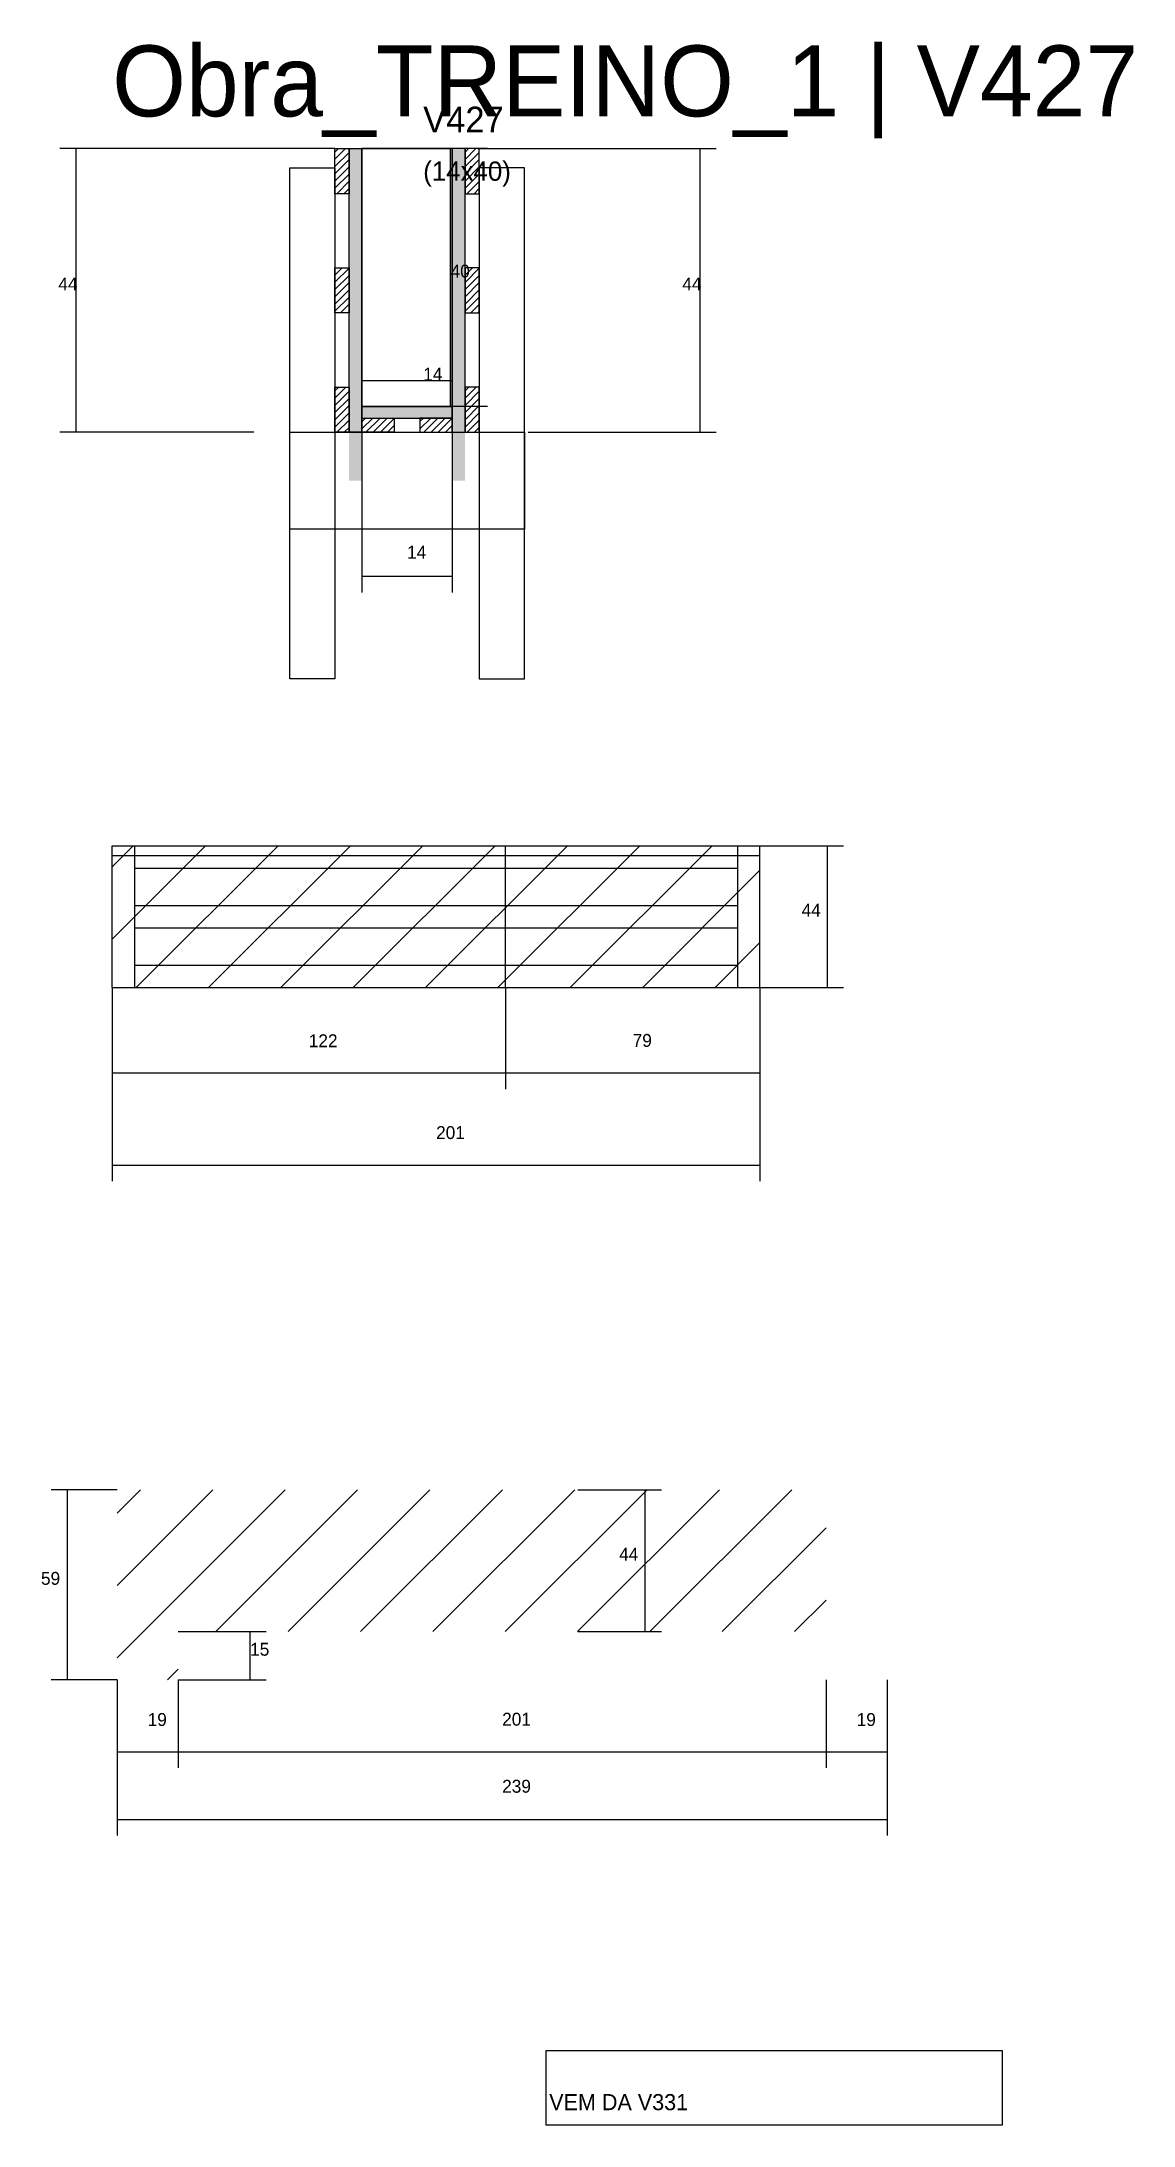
# Model space of a CAD drawing. Header units: metres. Extents: x -41 to 34840, y -36000 to 1848.
# Drawn here: x 11658 to 11997, y -7883 to -7237 of the extents above; entities that cross this region are included whole.
import ezdxf

# ---------------------------------------------------------------- set-up
doc = ezdxf.new("R2010")
doc.units = ezdxf.units.M
for name, color, linetype in [('CONCRETO', 251, 'Continuous'), ('COTA', 4, 'Continuous'), ('Cota Seção (2x)', 4, 'Continuous'), ('Hachura', 253, 'Continuous'), ('LABEL_ID', 3, 'Continuous'), ('Madeira', 126, 'Continuous'), ('Painéis', 200, 'Continuous'), ('REAPROVEITAMENTO', 251, 'Continuous'), ('SARR_2.2x7', 40, 'Continuous'), ('SARR_3.5x7', 81, 'Continuous'), ('Texto Seção', 7, 'Continuous')]:
    doc.layers.add(name, color=color, linetype=linetype)

msp = doc.modelspace()

# ---------------------------------------------------------------- texts
at = {"layer": 'COTA'}
for s, p in [('44', (11663.3, -7314)), ('44', (11856.9, -7314)), ('14', (11771.5, -7397.2)), ('44', (11893.9, -7508.3)), ('122', (11741, -7548.8)), ('79', (11841.5, -7548.7)), ('201', (11780.5, -7577.3)), ('239', (11801, -7780.1))]:
    msp.add_text(s, height=4, dxfattribs=at).set_placement(p)
at = {"layer": 'Cota Seção (2x)'}
for s, p in [('40', (11785, -7310)), ('14', (11776.5, -7342)), ('44', (11837.3, -7708.1)), ('59', (11657.9, -7715.6)), ('15', (11722.8, -7737.6)), ('19', (11691, -7759.4)), ('201', (11801, -7759.3)), ('19', (11911, -7759.4))]:
    msp.add_text(s, height=4, dxfattribs=at).set_placement(p)
at = {"layer": 'LABEL_ID'}
msp.add_text('Obra_TREINO_1 | V427', height=22, dxfattribs=at).set_placement((11680, -7260))
at = {"layer": 'Texto Seção'}
for s, height, p in [('V427', 8, (11776.5, -7265)), ('(14x40)', 6, (11776.5, -7280)), ('VEM DA V331', 5, (11815.6, -7878.6))]:
    msp.add_text(s, height=height, dxfattribs=at).set_placement(p)

# ---------------------------------------------------------------- hatches: boundary and pattern name
at = {"layer": 'Hachura'}
h = msp.add_hatch(dxfattribs=at)
h.set_pattern_fill('ANSI31', scale=0.5)
h.paths.add_polyline_path([(11753.5, -7284), (11749.1, -7284), (11749.1, -7284), (11749.1, -7270), (11749.1, -7270), (11753.5, -7270), (11753.5, -7270), (11753.5, -7284)])
h = msp.add_hatch(color=8, dxfattribs=at)
h.dxf.hatch_style = 1
h.paths.add_polyline_path([(11757.5, -7270), (11753.5, -7270), (11753.5, -7270), (11753.5, -7373), (11753.5, -7373), (11757.5, -7373), (11757.5, -7373), (11757.5, -7270)])
h = msp.add_hatch(color=8, dxfattribs=at)
h.dxf.hatch_style = 1
h.paths.add_polyline_path([(11789.5, -7270), (11785.5, -7270), (11785.5, -7270), (11785.5, -7373), (11785.5, -7373), (11789.5, -7373), (11789.5, -7373), (11789.5, -7270)])
h = msp.add_hatch(dxfattribs=at)
h.set_pattern_fill('ANSI31', scale=0.5)
h.paths.add_polyline_path([(11789.5, -7284), (11793.9, -7284), (11793.9, -7284), (11793.9, -7270), (11793.9, -7270), (11789.5, -7270), (11789.5, -7270), (11789.5, -7284)])
h = msp.add_hatch(dxfattribs=at)
h.set_pattern_fill('ANSI31', scale=0.5)
h.paths.add_polyline_path([(11753.5, -7321), (11749.1, -7321), (11749.1, -7321), (11749.1, -7307), (11749.1, -7307), (11753.5, -7307), (11753.5, -7307), (11753.5, -7321)])
h = msp.add_hatch(dxfattribs=at)
h.set_pattern_fill('ANSI31', scale=0.5)
h.paths.add_polyline_path([(11789.5, -7321), (11793.9, -7321), (11793.9, -7321), (11793.9, -7307), (11793.9, -7307), (11789.5, -7307), (11789.5, -7307), (11789.5, -7321)])
h = msp.add_hatch(dxfattribs=at)
h.set_pattern_fill('ANSI31', scale=0.5)
h.paths.add_polyline_path([(11753.5, -7358), (11749.1, -7358), (11749.1, -7358), (11749.1, -7344), (11749.1, -7344), (11753.5, -7344), (11753.5, -7344), (11753.5, -7358)])
h = msp.add_hatch(color=8, dxfattribs=at)
h.dxf.hatch_style = 1
h.paths.add_polyline_path([(11785.5, -7353.6), (11785.5, -7350), (11785.5, -7350), (11757.5, -7350), (11757.5, -7350), (11757.5, -7353.6), (11757.5, -7353.6), (11785.5, -7353.6)])
h = msp.add_hatch(dxfattribs=at)
h.set_pattern_fill('ANSI31', scale=0.5)
h.paths.add_polyline_path([(11789.5, -7358), (11793.9, -7358), (11793.9, -7358), (11793.9, -7344), (11793.9, -7344), (11789.5, -7344), (11789.5, -7344), (11789.5, -7358)])
h = msp.add_hatch(dxfattribs=at)
h.set_pattern_fill('ANSI31', scale=0.5)
h.paths.add_polyline_path([(11757.5, -7358), (11757.5, -7353.6), (11757.5, -7353.6), (11767.5, -7353.6), (11767.5, -7353.6), (11767.5, -7358), (11767.5, -7358), (11757.5, -7358)])
h = msp.add_hatch(dxfattribs=at)
h.set_pattern_fill('ANSI31', scale=0.5)
h.paths.add_polyline_path([(11785.5, -7358), (11785.5, -7353.6), (11785.5, -7353.6), (11775.5, -7353.6), (11775.5, -7353.6), (11775.5, -7358), (11775.5, -7358), (11785.5, -7358)])
at = {"layer": 'REAPROVEITAMENTO'}
h = msp.add_hatch(dxfattribs=at)
h.set_pattern_fill('ANSI31', scale=5)
h.paths.add_polyline_path([(11881, -7530.3), (11881, -7486.3), (11881, -7486.3), (11680, -7486.3), (11680, -7486.3), (11680, -7530.3), (11680, -7530.3), (11881, -7530.3)])
h = msp.add_hatch(dxfattribs=at)
h.set_pattern_fill('ANSI31', scale=5)
h.paths.add_polyline_path([(11700.5, -7745.1), (11700.5, -7730.1), (11700.5, -7730.1), (11901.5, -7730.1), (11901.5, -7730.1), (11901.5, -7686.1), (11901.5, -7686.1), (11681.5, -7686.1), (11681.5, -7686.1), (11681.5, -7745.1), (11681.5, -7745.1), (11700.5, -7745.1)])

# ---------------------------------------------------------------- linework, layer by layer
at = {"layer": 'CONCRETO'}
for points in [[(11757.5, -7270), (11757.5, -7270), (11785.5, -7270), (11785.5, -7298), (11785.5, -7298), (11785.5, -7350), (11757.5, -7350), (11757.5, -7270)], [(11757.5, -7350), (11785.5, -7350), (11785.5, -7270), (11757.5, -7270)]]:
    msp.add_lwpolyline(points, close=True, dxfattribs=at)
at = {"layer": 'COTA'}
for p, q in [((11749.1, -7270), (11663.8, -7270)), ((11668.8, -7358), (11668.8, -7270)), ((11793.5, -7270), (11867.4, -7270)), ((11862.4, -7358), (11862.4, -7270)), ((11723.9, -7358), (11663.8, -7358)), ((11757.5, -7358), (11757.5, -7407.7)), ((11785.5, -7358), (11785.5, -7407.7)), ((11809.1, -7358), (11867.4, -7358)), ((11757.5, -7402.7), (11785.5, -7402.7)), ((11881, -7486.3), (11906.9, -7486.3)), ((11901.9, -7530.3), (11901.9, -7486.3)), ((11680, -7530.3), (11680, -7561.8)), ((11680, -7530.3), (11680, -7590.4)), ((11802, -7530.3), (11802, -7561.8)), ((11802, -7530.3), (11802, -7561.8)), ((11881, -7530.3), (11881, -7561.8)), ((11881, -7530.3), (11881, -7590.4)), ((11881, -7530.3), (11906.9, -7530.3)), ((11680, -7556.8), (11802, -7556.8)), ((11802, -7556.8), (11881, -7556.8)), ((11680, -7585.4), (11881, -7585.4)), ((11681.5, -7745.1), (11681.5, -7793.4)), ((11920.5, -7745.1), (11920.5, -7793.4)), ((11681.5, -7788.4), (11920.5, -7788.4))]:
    msp.add_line(p, q, dxfattribs=at)
at = {"layer": 'Cota Seção (2x)'}
for p, q in [((11796.5, -7270), (11780, -7270)), ((11785, -7350), (11785, -7270)), ((11757.5, -7358), (11757.5, -7337)), ((11785.5, -7358), (11785.5, -7337)), ((11757.5, -7342), (11785.5, -7342)), ((11796.5, -7350), (11780, -7350)), ((11681.5, -7686.1), (11661.1, -7686.1)), ((11666.1, -7745.1), (11666.1, -7686.1)), ((11824.5, -7686.1), (11850.4, -7686.1)), ((11845.4, -7730.1), (11845.4, -7686.1)), ((11700.5, -7730.1), (11727.8, -7730.1)), ((11722.8, -7745.1), (11722.8, -7730.1)), ((11824.5, -7730.1), (11850.4, -7730.1)), ((11681.5, -7745.1), (11661.1, -7745.1)), ((11681.5, -7745.1), (11681.5, -7772.4)), ((11700.5, -7745.1), (11700.5, -7772.4)), ((11700.5, -7745.1), (11700.5, -7772.4)), ((11700.5, -7745.1), (11727.8, -7745.1)), ((11901.5, -7745.1), (11901.5, -7772.4)), ((11901.5, -7745.1), (11901.5, -7772.4)), ((11920.5, -7745.1), (11920.5, -7772.4)), ((11681.5, -7767.4), (11700.5, -7767.4)), ((11700.5, -7767.4), (11901.5, -7767.4)), ((11901.5, -7767.4), (11920.5, -7767.4))]:
    msp.add_line(p, q, dxfattribs=at)
at = {"layer": 'Madeira'}
for points in [[(11753.5, -7284), (11749.1, -7284), (11749.1, -7270), (11753.5, -7270)], [(11789.5, -7284), (11793.9, -7284), (11793.9, -7270), (11789.5, -7270)], [(11753.5, -7321), (11749.1, -7321), (11749.1, -7307), (11753.5, -7307)], [(11789.5, -7321), (11793.9, -7321), (11793.9, -7307), (11789.5, -7307)], [(11753.5, -7358), (11749.1, -7358), (11749.1, -7344), (11753.5, -7344)], [(11789.5, -7358), (11793.9, -7358), (11793.9, -7344), (11789.5, -7344)], [(11757.5, -7358), (11757.5, -7353.6), (11767.5, -7353.6), (11767.5, -7358)], [(11785.5, -7358), (11785.5, -7353.6), (11775.5, -7353.6), (11775.5, -7358)]]:
    msp.add_lwpolyline(points, close=True, dxfattribs=at)
at = {"layer": 'Painéis'}
for p, q in [((11757.5, -7358), (11757.5, -7270)), ((11785.5, -7358), (11785.5, -7270)), ((11757.5, -7350), (11785.5, -7350)), ((11757.5, -7353.6), (11757.5, -7350)), ((11785.5, -7353.6), (11785.5, -7350)), ((11680, -7486.3), (11881, -7486.3)), ((11680, -7530.3), (11680, -7486.3)), ((11680, -7489.3), (11802, -7489.3)), ((11680, -7530.3), (11680, -7489.3)), ((11802, -7530.3), (11802, -7486.3)), ((11802, -7530.3), (11802, -7489.3)), ((11802, -7489.3), (11881, -7489.3)), ((11802, -7530.3), (11802, -7489.3)), ((11881, -7530.3), (11881, -7486.3)), ((11881, -7530.3), (11881, -7489.3)), ((11680, -7530.3), (11881, -7530.3)), ((11680, -7530.3), (11802, -7530.3)), ((11802, -7530.3), (11881, -7530.3))]:
    msp.add_line(p, q, dxfattribs=at)
for points in [[(11753.5, -7270), (11757.5, -7270), (11757.5, -7358), (11753.5, -7358)], [(11789.5, -7270), (11785.5, -7270), (11785.5, -7358), (11789.5, -7358)], [(11785.5, -7353.6), (11785.5, -7350), (11757.5, -7350), (11757.5, -7353.6)]]:
    msp.add_lwpolyline(points, close=True, dxfattribs=at)
at = {"layer": 'SARR_2.2x7'}
for p, q in [((11687, -7530.3), (11687, -7486.3)), ((11874.1, -7530.3), (11874.1, -7486.3)), ((11687, -7493.3), (11802, -7493.3)), ((11802, -7493.3), (11874.1, -7493.3)), ((11687, -7504.8), (11802, -7504.8)), ((11802, -7504.8), (11874.1, -7504.8)), ((11687, -7511.8), (11802, -7511.8)), ((11802, -7511.8), (11874.1, -7511.8)), ((11687, -7523.3), (11802, -7523.3)), ((11802, -7523.3), (11874.1, -7523.3))]:
    msp.add_line(p, q, dxfattribs=at)
at = {"layer": 'SARR_3.5x7'}
for points in [[(11735.1, -7276), (11749.1, -7276), (11749.1, -7434.5), (11735.1, -7434.5)], [(11807.9, -7276), (11793.9, -7276), (11793.9, -7434.5), (11807.9, -7434.5)], [(11735.1, -7358), (11807.9, -7358), (11807.9, -7388.1), (11735.1, -7388.1)]]:
    msp.add_lwpolyline(points, close=True, dxfattribs=at)
at = {"layer": 'Texto Seção'}
msp.add_lwpolyline([(11814.7, -7860.1), (11956.1, -7860.1), (11956.1, -7883.3), (11814.7, -7883.3)], close=True, dxfattribs=at)

msp.set_redraw_order([(e.dxf.handle, doc.entitydb.next_handle()) for e in msp.query("TEXT MTEXT ATTDEF DIMENSION ARC_DIMENSION")])  # texts and dimensions are drawn at this point

doc.saveas('drawing.dxf')
